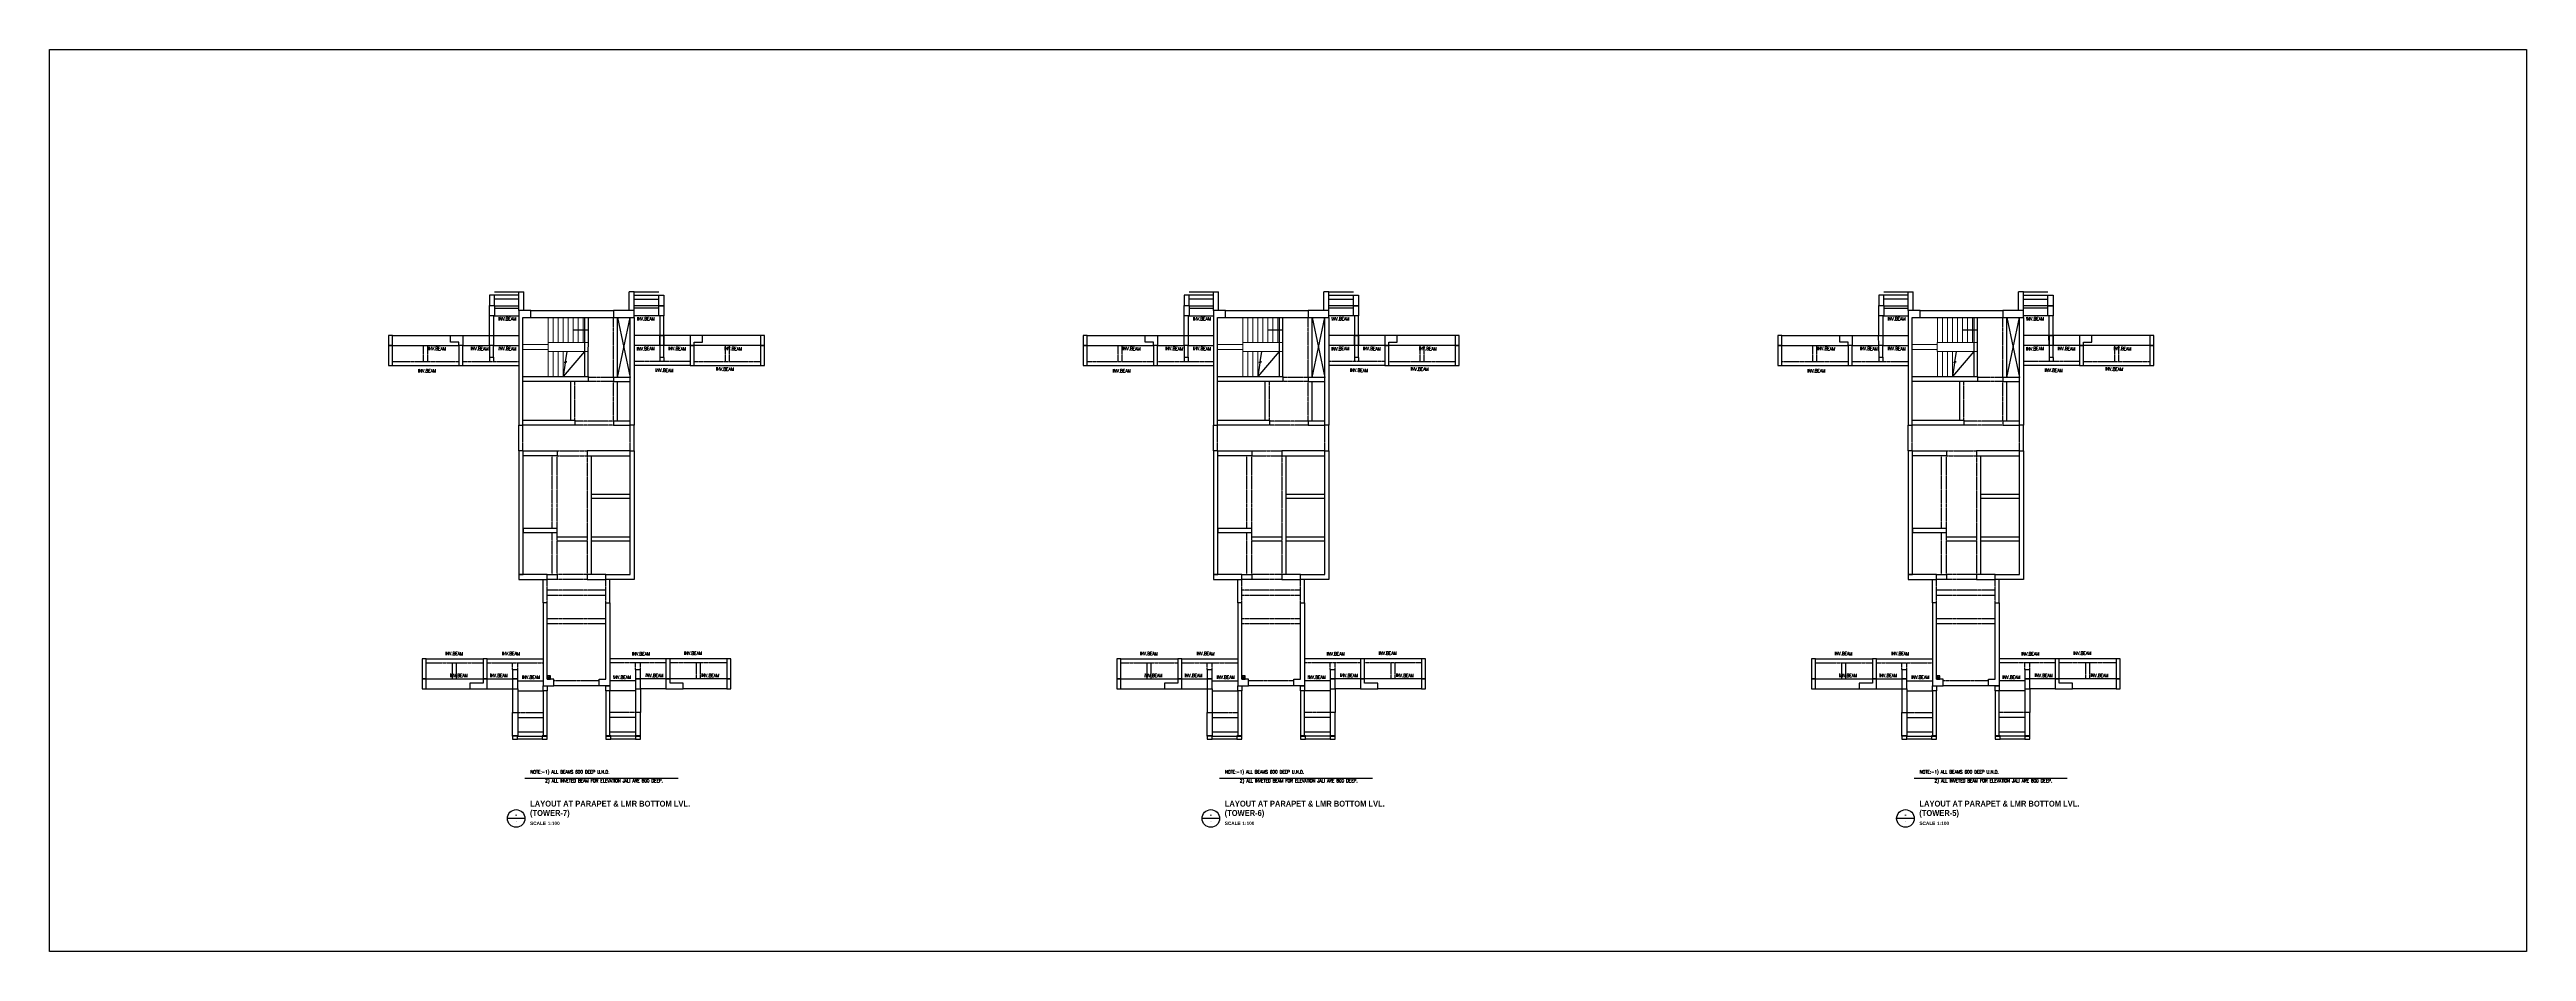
# Model space of a CAD drawing. Header units: millimetres. Extents: x 206 to 857355, y 5291 to 60826.
# Drawn here: x 709484 to 857355, y 5291 to 59166 of the extents above; entities that cross this region are included whole.
import ezdxf
from ezdxf.enums import TextEntityAlignment as Align

# ---------------------------------------------------------------- set-up
doc = ezdxf.new("R2010")
doc.units = ezdxf.units.MM
doc.header["$PDMODE"] = 35
doc.linetypes.add('HIDDEN', pattern=[0.375, 0.25, -0.125])
for name, color, linetype in [('A-REFR-TITL-100', 2, 'Continuous'), ('BEAM', 3, 'Continuous'), ('COL', 6, 'Continuous'), ('COLUMN STOPS', 2, 'Continuous'), ('COVER', 2, 'Continuous'), ('CUT', 9, 'Continuous'), ('DIM.', 11, 'Continuous'), ('TEXT', 3, 'Continuous')]:
    doc.layers.add(name, color=color, linetype=linetype)
for name, color, linetype, lineweight in [('Boundary', 40, 'Continuous', 30), ('Origin', 40, 'Continuous', 30), ('S-STRS', 31, 'Continuous', 18)]:
    doc.layers.add(name, color=color, linetype=linetype, lineweight=lineweight)
doc.styles.add('Arial', font='arial.ttf', dxfattribs={"height": 125})
doc.styles.add('ARIAL-TITLE', font='arialbd.ttf')
doc.styles.add('romance', font='romans.shx')
doc.styles.add('ROMANS', font='romans.shx', dxfattribs={"width": 0.8})
doc.dimstyles.new('25T', dxfattribs={"dimscale": 0.25, "dimtxt": 200, "dimasz": 180, "dimexe": 50, "dimexo": 50, "dimgap": 75, "dimtad": 1, "dimdec": 0, "dimzin": 0, "dimdsep": 46, "dimtxsty": 'romance', "dimcen": 0.09, "dimdle": 150, "dimclrd": 11, "dimclre": 11, "dimclrt": 2, "dimadec": 0, "dimazin": 0, "dimtfac": 1, "dimtdec": 0, "dimtofl": 0, "dimtmove": 0, "dimatfit": 3, "dimfxl": 1, "dimtolj": 1, "dimtzin": 0, "dimarcsym": 0})

# ---------------------------------------------------------------- blocks, each defined once
blk = doc.blocks.new('A-DETAIL-TITLE-100')
at = {"layer": 'A-REFR-TITL-100', "linetype": 'Continuous'}
blk.add_line((0, 0), (-1050, 0), dxfattribs=at)
blk.add_circle((-525, 0), 525, dxfattribs=at)
at = {"layer": 'A-REFR-TITL-100', "color": 4, "linetype": 'Continuous', "style": 'ARIAL-TITLE'}
blk.add_attdef('DRWG-NO', text='', height=400, dxfattribs=at).set_placement((-751, 326), align=Align.MIDDLE)
at = {"layer": 'A-REFR-TITL-100', "color": 4, "style": 'ARIAL-TITLE'}
for tag, p, height in [('TITLE1', (450, 937), 500), ('TITLE2', (450, 237), 500), ('SCALE1', (450, -480), 300), ('SCALE2', (2479, -480), 300)]:
    blk.add_attdef(tag, p, '', height=height, dxfattribs=at)
at = {"layer": 'A-REFR-TITL-100', "color": 4, "linetype": 'Continuous', "style": 'Arial', "width": 0.8}
blk.add_attdef('DRAWING-REF', text='', height=200, dxfattribs=at).set_placement((-735, -270), align=Align.MIDDLE)

msp = doc.modelspace()

# ---------------------------------------------------------------- linework, layer by layer
at = {"layer": 'A-REFR-TITL-100', "linetype": 'Continuous'}
for p, q in [((737866, 15637), (747003, 15636)), ((779336, 15637), (788473, 15636)), ((820806, 15637), (829943, 15636))]:
    msp.add_line(p, q, dxfattribs=at)
at = {"layer": 'BEAM'}
for p, q in [((737506, 44491), (736043, 44491)), ((737506, 43570), (737506, 44691)), ((737506, 44691), (737806, 44688)), ((737806, 43568), (737806, 44691)), ((744087, 43570), (744087, 44691)), ((744388, 44690), (744089, 44691)), ((744387, 43570), (744387, 44690)), ((744387, 44490), (745850, 44491)), ((778976, 44491), (777513, 44491)), ((778976, 43570), (778976, 44691)), ((778976, 44691), (779276, 44691)), ((779276, 43568), (779276, 44691)), ((785557, 43570), (785557, 44691)), ((785858, 44690), (785559, 44691)), ((785857, 43570), (785857, 44690)), ((785857, 44490), (787320, 44491)), ((820446, 44491), (818983, 44491)), ((820446, 43570), (820446, 44691)), ((820446, 44691), (820746, 44691)), ((820746, 43568), (820746, 44691)), ((827027, 43570), (827027, 44691)), ((827328, 44690), (827029, 44691)), ((827327, 43570), (827327, 44690)), ((827327, 44490), (828790, 44491)), ((735743, 42088), (735742, 43261)), ((735982, 43261), (735983, 42088)), ((736042, 43711), (737506, 43711)), ((736042, 43261), (737506, 43261)), ((737506, 44251), (736043, 44251)), ((738226, 43568), (743146, 43568)), ((738226, 43168), (743146, 43168)), ((741449, 39628), (741450, 43169)), ((741649, 39628), (741650, 43169)), ((743386, 39568), (743386, 43168)), ((745850, 43711), (744386, 43711)), ((745850, 43261), (744386, 43261)), ((744387, 44250), (745850, 44251)), ((745910, 43260), (745910, 42088)), ((746150, 42088), (746150, 43260)), ((777213, 42088), (777212, 43261)), ((777452, 43261), (777453, 42088)), ((777512, 43711), (778976, 43711)), ((777512, 43261), (778976, 43261)), ((778976, 44251), (777513, 44251)), ((779696, 43568), (784616, 43568)), ((779696, 43168), (784616, 43168)), ((782919, 39628), (782920, 43169)), ((783119, 39628), (783120, 43169)), ((784856, 39568), (784856, 43168)), ((787320, 43711), (785856, 43711)), ((787320, 43261), (785856, 43261)), ((785857, 44250), (787320, 44251)), ((787380, 43260), (787380, 42088)), ((787620, 42088), (787620, 43260)), ((818683, 42088), (818682, 43261)), ((818922, 43261), (818923, 42088)), ((818982, 43711), (820446, 43711)), ((818982, 43261), (820446, 43261)), ((820446, 44251), (818983, 44251)), ((821166, 43568), (826086, 43568)), ((821166, 43168), (826086, 43168)), ((824389, 39628), (824390, 43169)), ((824589, 39628), (824590, 43169)), ((826326, 39568), (826326, 43168)), ((828790, 43711), (827326, 43711)), ((828790, 43261), (827326, 43261)), ((827327, 44250), (828790, 44251)), ((828850, 43260), (828850, 42088)), ((829090, 42088), (829090, 43260)), ((729958, 42089), (733417, 42089)), ((729958, 41489), (733917, 41489)), ((734157, 42089), (735743, 42089)), ((734157, 41489), (735741, 41489)), ((735982, 42088), (737506, 42088)), ((735982, 41488), (737506, 41488)), ((745911, 42088), (744386, 42088)), ((745911, 41488), (744386, 41488)), ((747735, 42088), (746150, 42088)), ((747735, 41488), (746151, 41488)), ((751935, 41488), (747975, 41488)), ((751935, 42088), (748475, 42088)), ((771428, 42089), (774887, 42089)), ((771428, 41489), (775387, 41489)), ((775627, 42089), (777213, 42089)), ((775627, 41489), (777211, 41489)), ((777452, 42088), (778976, 42088)), ((777452, 41488), (778976, 41488)), ((787381, 42088), (785856, 42088)), ((787381, 41488), (785856, 41488)), ((789205, 42088), (787620, 42088)), ((789205, 41488), (787621, 41488)), ((793405, 41488), (789445, 41488)), ((793405, 42088), (789945, 42088)), ((812898, 42089), (816357, 42089)), ((812898, 41489), (816857, 41489)), ((817097, 42089), (818683, 42089)), ((817097, 41489), (818681, 41489)), ((818922, 42088), (820446, 42088)), ((818922, 41488), (820446, 41488)), ((828851, 42088), (827326, 42088)), ((828851, 41488), (827326, 41488)), ((830675, 42088), (829090, 42088)), ((830675, 41488), (829091, 41488)), ((834875, 41488), (830915, 41488)), ((834875, 42088), (831415, 42088)), ((729958, 40289), (733917, 40289)), ((734157, 40289), (737506, 40289)), ((747735, 40288), (744386, 40288)), ((747975, 40288), (751935, 40288)), ((771428, 40289), (775387, 40289)), ((775627, 40289), (778976, 40289)), ((789205, 40288), (785856, 40288)), ((789445, 40288), (793405, 40288)), ((812898, 40289), (816857, 40289)), ((817097, 40289), (820446, 40289)), ((830675, 40288), (827326, 40288)), ((830915, 40288), (834875, 40288)), ((740596, 37030), (740596, 39328)), ((743386, 36968), (743386, 39328)), ((782066, 37030), (782066, 39328)), ((784856, 36968), (784856, 39328)), ((823536, 37030), (823536, 39328)), ((826326, 36968), (826326, 39328)), ((737509, 35203), (737508, 36728)), ((744387, 35203), (744387, 36728)), ((778979, 35203), (778978, 36728)), ((785857, 35203), (785857, 36728)), ((820449, 35203), (820448, 36728)), ((827327, 35203), (827327, 36728)), ((741826, 34902), (741826, 27813)), ((783296, 34902), (783296, 27813)), ((824766, 34902), (824766, 27813)), ((741826, 32603), (744146, 32603)), ((783296, 32603), (785616, 32603)), ((824766, 32603), (827086, 32603)), ((741826, 32363), (744146, 32363)), ((783296, 32363), (785616, 32363)), ((824766, 32363), (827086, 32363)), ((739786, 30064), (741586, 30064)), ((739786, 29824), (741586, 29824)), ((741826, 30064), (744146, 30064)), ((741826, 29824), (744146, 29824)), ((781256, 30064), (783056, 30064)), ((781256, 29824), (783056, 29824)), ((783296, 30064), (785616, 30064)), ((783296, 29824), (785616, 29824)), ((822726, 30064), (824526, 30064)), ((822726, 29824), (824526, 29824)), ((824766, 30064), (827086, 30064)), ((824766, 29824), (827086, 29824)), ((738956, 26113), (738956, 27514)), ((742937, 26113), (742937, 27514)), ((780426, 26113), (780426, 27514)), ((784407, 26113), (784407, 27514)), ((821896, 26113), (821896, 27514)), ((825877, 26113), (825877, 27514)), ((731967, 22773), (735366, 22773)), ((735606, 22773), (738956, 22773)), ((746286, 22773), (742936, 22773)), ((749926, 22773), (746526, 22773)), ((773437, 22773), (776836, 22773)), ((777076, 22773), (780426, 22773)), ((787756, 22773), (784406, 22773)), ((791396, 22773), (787996, 22773)), ((814907, 22773), (818306, 22773)), ((818546, 22773), (821896, 22773)), ((829226, 22773), (825876, 22773)), ((832866, 22773), (829466, 22773)), ((731967, 21573), (735366, 21573)), ((731967, 20973), (734581, 20973)), ((735606, 21573), (737131, 21573)), ((735606, 20973), (737131, 20973)), ((737431, 21463), (738956, 21463)), ((737431, 20863), (738956, 20863)), ((742298, 21163), (739597, 21163)), ((744461, 21463), (742936, 21463)), ((744461, 20863), (742936, 20863)), ((746286, 20973), (744761, 20973)), ((746286, 21574), (744762, 21574)), ((749926, 21574), (746526, 21574)), ((749926, 20973), (747311, 20973)), ((773437, 21573), (776836, 21573)), ((773437, 20973), (776051, 20973)), ((777076, 21573), (778601, 21573)), ((777076, 20973), (778601, 20973)), ((778901, 21463), (780426, 21463)), ((778901, 20863), (780426, 20863)), ((783768, 21163), (781067, 21163)), ((785931, 21463), (784406, 21463)), ((785931, 20863), (784406, 20863)), ((787756, 20973), (786231, 20973)), ((787756, 21574), (786232, 21574)), ((791396, 21574), (787996, 21574)), ((791396, 20973), (788781, 20973)), ((814907, 21573), (818306, 21573)), ((814907, 20973), (817521, 20973)), ((818546, 21573), (820071, 21573)), ((818546, 20973), (820071, 20973)), ((820371, 21463), (821896, 21463)), ((820371, 20863), (821896, 20863)), ((825238, 21163), (822537, 21163)), ((827401, 21463), (825876, 21463)), ((827401, 20863), (825876, 20863)), ((829226, 20973), (827701, 20973)), ((829226, 21574), (827702, 21574)), ((832866, 21574), (829466, 21574)), ((832866, 20973), (830251, 20973)), ((737431, 19261), (738956, 19262)), ((744461, 19261), (742936, 19261)), ((778901, 19261), (780426, 19262)), ((785931, 19261), (784406, 19261)), ((820371, 19261), (821896, 19262)), ((827401, 19261), (825876, 19261)), ((737396, 18162), (738956, 18162)), ((737431, 18402), (738956, 18402)), ((744461, 18401), (742936, 18401)), ((744496, 18161), (742936, 18161)), ((778866, 18162), (780426, 18162)), ((778901, 18402), (780426, 18402)), ((785931, 18401), (784406, 18401)), ((785966, 18161), (784406, 18161)), ((820336, 18162), (821896, 18162)), ((820371, 18402), (821896, 18402)), ((827401, 18401), (825876, 18401)), ((827436, 18161), (825876, 18161))]:
    msp.add_line(p, q, dxfattribs=at)
at = {"layer": 'BEAM', "linetype": 'HIDDEN', "ltscale": 10}
for p, q in [((743146, 39568), (743146, 43168)), ((784616, 39568), (784616, 43168)), ((826086, 39568), (826086, 43168)), ((731818, 40529), (731818, 41488)), ((732058, 40529), (732058, 41488)), ((749835, 40529), (749835, 41488)), ((750075, 40529), (750075, 41488)), ((773288, 40529), (773288, 41488)), ((773528, 40529), (773528, 41488)), ((791305, 40529), (791305, 41488)), ((791545, 40529), (791545, 41488)), ((814758, 40529), (814758, 41488)), ((814998, 40529), (814998, 41488)), ((832775, 40529), (832775, 41488)), ((833015, 40529), (833015, 41488)), ((729958, 40529), (733917, 40529)), ((734157, 40529), (737506, 40529)), ((747735, 40528), (744386, 40528)), ((747975, 40528), (751935, 40528)), ((771428, 40529), (775387, 40529)), ((775627, 40529), (778976, 40529)), ((789205, 40528), (785856, 40528)), ((789445, 40528), (793405, 40528)), ((812898, 40529), (816857, 40529)), ((817097, 40529), (820446, 40529)), ((830675, 40528), (827326, 40528)), ((830915, 40528), (834875, 40528)), ((740836, 37030), (740836, 39328)), ((743147, 39569), (741647, 39569)), ((743147, 39329), (741647, 39329)), ((743146, 36968), (743146, 39328)), ((782306, 37030), (782306, 39328)), ((784617, 39569), (783117, 39569)), ((784617, 39329), (783117, 39329)), ((784616, 36968), (784616, 39328)), ((823776, 37030), (823776, 39328)), ((826087, 39569), (824587, 39569)), ((826087, 39329), (824587, 39329)), ((826086, 36968), (826086, 39328)), ((743146, 36968), (740836, 36968)), ((784616, 36968), (782306, 36968)), ((826086, 36968), (823776, 36968)), ((737749, 35203), (737748, 36728)), ((743146, 36728), (740836, 36728)), ((744147, 35203), (744147, 36728)), ((779219, 35203), (779218, 36728)), ((784616, 36728), (782306, 36728)), ((785617, 35203), (785617, 36728)), ((820689, 35203), (820688, 36728)), ((826086, 36728), (823776, 36728)), ((827087, 35203), (827087, 36728)), ((739487, 30553), (739487, 34903)), ((739787, 35203), (741586, 35203)), ((739787, 30553), (739787, 34903)), ((739787, 34903), (741586, 34903)), ((741586, 34902), (741586, 27813)), ((780957, 30553), (780957, 34903)), ((781257, 35203), (783056, 35203)), ((781257, 30553), (781257, 34903)), ((781257, 34903), (783056, 34903)), ((783056, 34902), (783056, 27813)), ((822427, 30553), (822427, 34903)), ((822727, 35203), (824526, 35203)), ((822727, 30553), (822727, 34903)), ((822727, 34903), (824526, 34903)), ((824526, 34902), (824526, 27813)), ((739487, 27812), (739486, 30313)), ((739787, 27812), (739786, 30313)), ((780957, 27812), (780956, 30313)), ((781257, 27812), (781256, 30313)), ((822427, 27812), (822426, 30313)), ((822727, 27812), (822726, 30313)), ((739196, 26113), (739196, 27511)), ((742696, 26864), (739196, 26864)), ((741586, 27814), (739786, 27814)), ((741586, 27514), (739786, 27514)), ((742697, 26113), (742697, 27510)), ((780666, 26113), (780666, 27511)), ((784166, 26864), (780666, 26864)), ((783056, 27814), (781256, 27814)), ((783056, 27514), (781256, 27514)), ((784167, 26113), (784167, 27510)), ((822136, 26113), (822136, 27511)), ((825636, 26864), (822136, 26864)), ((824526, 27814), (822726, 27814)), ((824526, 27514), (822726, 27514)), ((825637, 26113), (825637, 27510)), ((742696, 26564), (739196, 26564)), ((742696, 25164), (739196, 25164)), ((784166, 26564), (780666, 26564)), ((784166, 25164), (780666, 25164)), ((825636, 26564), (822136, 26564)), ((825636, 25164), (822136, 25164)), ((742696, 24864), (739196, 24864)), ((784166, 24864), (780666, 24864)), ((825636, 24864), (822136, 24864)), ((731967, 22533), (735366, 22533)), ((733547, 21573), (733547, 22533)), ((733787, 21573), (733787, 22533)), ((735606, 22533), (738956, 22533)), ((737131, 22110), (737131, 22533)), ((737431, 22110), (737431, 22533)), ((746286, 22533), (742936, 22533)), ((744461, 22110), (744461, 22533)), ((744762, 22110), (744762, 22533)), ((749926, 22533), (746526, 22533)), ((748106, 21573), (748106, 22533)), ((748346, 21573), (748346, 22533)), ((773437, 22533), (776836, 22533)), ((775017, 21573), (775017, 22533)), ((775257, 21573), (775257, 22533)), ((777076, 22533), (780426, 22533)), ((778601, 22110), (778601, 22533)), ((778901, 22110), (778901, 22533)), ((787756, 22533), (784406, 22533)), ((785931, 22110), (785931, 22533)), ((786232, 22110), (786232, 22533)), ((791396, 22533), (787996, 22533)), ((789576, 21573), (789576, 22533)), ((789816, 21573), (789816, 22533)), ((814907, 22533), (818306, 22533)), ((816487, 21573), (816487, 22533)), ((816727, 21573), (816727, 22533)), ((818546, 22533), (821896, 22533)), ((820071, 22110), (820071, 22533)), ((820371, 22110), (820371, 22533)), ((829226, 22533), (825876, 22533)), ((827401, 22110), (827401, 22533)), ((827702, 22110), (827702, 22533)), ((832866, 22533), (829466, 22533)), ((831046, 21573), (831046, 22533)), ((831286, 21573), (831286, 22533)), ((742298, 21463), (739597, 21463)), ((783768, 21463), (781067, 21463)), ((825238, 21463), (822537, 21463)), ((737431, 19562), (738956, 19562)), ((744462, 19561), (742936, 19561)), ((778901, 19562), (780426, 19562)), ((785932, 19561), (784406, 19561)), ((820371, 19562), (821896, 19562)), ((827402, 19561), (825876, 19561))]:
    msp.add_line(p, q, dxfattribs=at)
at = {"layer": 'BEAM', "linetype": 'HIDDEN', "ltscale": 10, "extrusion": (-3.27295e-05, -2.68409e-10, 1)}
for p, q in [((735742, 40799), (735742, 40529)), ((735982, 40799), (735982, 40529)), ((745911, 40798), (745911, 40528)), ((746151, 40798), (746151, 40528)), ((777212, 40799), (777212, 40529)), ((777452, 40799), (777452, 40529)), ((787381, 40798), (787381, 40528)), ((787621, 40798), (787621, 40528)), ((818682, 40799), (818682, 40529)), ((818922, 40799), (818922, 40529)), ((828851, 40798), (828851, 40528)), ((829091, 40798), (829091, 40528))]:
    msp.add_line(p, q, dxfattribs=at)
at = {"layer": 'BEAM'}
for points in [[(737131, 20973), (737131, 19562)], [(737431, 20973), (737431, 19562)], [(744462, 20973), (744462, 19561)], [(744761, 20973), (744761, 19561)], [(778601, 20973), (778601, 19562)], [(778901, 20973), (778901, 19562)], [(785932, 20973), (785932, 19561)], [(786231, 20973), (786231, 19561)], [(820071, 20973), (820071, 19562)], [(820371, 20973), (820371, 19562)], [(827402, 20973), (827402, 19561)], [(827701, 20973), (827701, 19561)]]:
    msp.add_lwpolyline(points, dxfattribs=at)
for points in [[(737129, 17967), (737429, 17967), (737429, 18164), (737129, 18164)], [(738894, 17967), (739194, 17967), (739194, 18164), (738894, 18164)], [(742694, 17967), (742994, 17967), (742994, 18164), (742694, 18164)], [(744459, 17967), (744759, 17967), (744759, 18164), (744459, 18164)], [(778599, 17967), (778899, 17967), (778899, 18164), (778599, 18164)], [(780364, 17967), (780664, 17967), (780664, 18164), (780364, 18164)], [(784164, 17967), (784464, 17967), (784464, 18164), (784164, 18164)], [(785929, 17967), (786229, 17967), (786229, 18164), (785929, 18164)], [(820069, 17967), (820369, 17967), (820369, 18164), (820069, 18164)], [(821834, 17967), (822134, 17967), (822134, 18164), (821834, 18164)], [(825634, 17967), (825934, 17967), (825934, 18164), (825634, 18164)], [(827399, 17967), (827699, 17967), (827699, 18164), (827399, 18164)]]:
    msp.add_lwpolyline(points, close=True, dxfattribs=at)
at = {"layer": 'Boundary'}
msp.add_lwpolyline([(709484, 59166), (857355, 59166), (857355, 5291), (709484, 5291)], close=True, dxfattribs=at)
at = {"layer": 'COL', "extrusion": (-3.27295e-05, -2.68409e-10, 1)}
for points in [[(735742, 43868), (736042, 43868), (736042, 43261), (735742, 43261)], [(745850, 43861), (746150, 43861), (746150, 43260), (745850, 43260)], [(777212, 43868), (777512, 43868), (777512, 43261), (777212, 43261)], [(787320, 43861), (787620, 43861), (787620, 43260), (787320, 43260)], [(818682, 43868), (818982, 43868), (818982, 43261), (818682, 43261)], [(828790, 43861), (829090, 43861), (829090, 43260), (828790, 43260)]]:
    msp.add_lwpolyline(points, close=True, dxfattribs=at)
at = {"layer": 'COL'}
for points in [[(737747, 36728), (737746, 43168), (738226, 43168), (738226, 43568), (737506, 43568), (737506, 36728)], [(743146, 43168), (744387, 43168), (744387, 43570), (743146, 43570)], [(744386, 36728), (744146, 36728), (744146, 43168), (744386, 43168)], [(779217, 36728), (779216, 43168), (779696, 43168), (779696, 43568), (778976, 43568), (778976, 36728)], [(784616, 43168), (785857, 43168), (785857, 43570), (784616, 43570)], [(785856, 36728), (785616, 36728), (785616, 43168), (785856, 43168)], [(820687, 36728), (820686, 43168), (821166, 43168), (821166, 43568), (820446, 43568), (820446, 36728)], [(826086, 43168), (827327, 43168), (827327, 43570), (826086, 43570)], [(827326, 36728), (827086, 36728), (827086, 43168), (827326, 43168)], [(729958, 42089), (729718, 42089), (729718, 41489), (729958, 41489)], [(735741, 42088), (735982, 42088), (735982, 41488), (735742, 41488)], [(745910, 42088), (746151, 42088), (746151, 41488), (745911, 41488)], [(752175, 42088), (751935, 42088), (751935, 41488), (752175, 41488)], [(771428, 42089), (771188, 42089), (771188, 41489), (771428, 41489)], [(777211, 42088), (777452, 42088), (777452, 41488), (777212, 41488)], [(787380, 42088), (787621, 42088), (787621, 41488), (787381, 41488)], [(793645, 42088), (793405, 42088), (793405, 41488), (793645, 41488)], [(812898, 42089), (812658, 42089), (812658, 41489), (812898, 41489)], [(818681, 42088), (818922, 42088), (818922, 41488), (818682, 41488)], [(828850, 42088), (829091, 42088), (829091, 41488), (828851, 41488)], [(835115, 42088), (834875, 42088), (834875, 41488), (835115, 41488)], [(737506, 27814), (737756, 27814), (737756, 35203), (737506, 35203)], [(737756, 35203), (739787, 35203), (739787, 34903), (737756, 34903)], [(742697, 27814), (744146, 27814), (744146, 35203), (744386, 35203), (744386, 27514), (742697, 27514)], [(778976, 27814), (779226, 27814), (779226, 35203), (778976, 35203)], [(779226, 35203), (781257, 35203), (781257, 34903), (779226, 34903)], [(784167, 27814), (785616, 27814), (785616, 35203), (785856, 35203), (785856, 27514), (784167, 27514)], [(820446, 27814), (820696, 27814), (820696, 35203), (820446, 35203)], [(820696, 35203), (822727, 35203), (822727, 34903), (820696, 34903)], [(825637, 27814), (827086, 27814), (827086, 35203), (827326, 35203), (827326, 27514), (825637, 27514)], [(737506, 27514), (739196, 27514), (739196, 27814), (737506, 27814)], [(778976, 27514), (780666, 27514), (780666, 27814), (778976, 27814)], [(820446, 27514), (822136, 27514), (822136, 27814), (820446, 27814)], [(738956, 21163), (739596, 21163), (739596, 21563), (739196, 21563), (739196, 26113), (738956, 26113)], [(742936, 21163), (742296, 21163), (742296, 21563), (742696, 21563), (742696, 26113), (742936, 26113)], [(780426, 21163), (781066, 21163), (781066, 21563), (780666, 21563), (780666, 26113), (780426, 26113)], [(784406, 21163), (783766, 21163), (783766, 21563), (784166, 21563), (784166, 26113), (784406, 26113)], [(821896, 21163), (822536, 21163), (822536, 21563), (822136, 21563), (822136, 26113), (821896, 26113)], [(825876, 21163), (825236, 21163), (825236, 21563), (825636, 21563), (825636, 26113), (825876, 26113)], [(731967, 21573), (731727, 21573), (731727, 20973), (731967, 20973)], [(737431, 20973), (737431, 21573), (737131, 21573), (737131, 20973)], [(738956, 21163), (739196, 21163), (739196, 20863), (738956, 20863)], [(742696, 21163), (742936, 21163), (742936, 20863), (742696, 20863)], [(744762, 20973), (744762, 21573), (744462, 21573), (744462, 20973)], [(750166, 21573), (749926, 21573), (749926, 20973), (750166, 20973)], [(773437, 21573), (773197, 21573), (773197, 20973), (773437, 20973)], [(778901, 20973), (778901, 21573), (778601, 21573), (778601, 20973)], [(780426, 21163), (780666, 21163), (780666, 20863), (780426, 20863)], [(784166, 21163), (784406, 21163), (784406, 20863), (784166, 20863)], [(786232, 20973), (786232, 21573), (785932, 21573), (785932, 20973)], [(791636, 21573), (791396, 21573), (791396, 20973), (791636, 20973)], [(814907, 21573), (814667, 21573), (814667, 20973), (814907, 20973)], [(820371, 20973), (820371, 21573), (820071, 21573), (820071, 20973)], [(821896, 21163), (822136, 21163), (822136, 20863), (821896, 20863)], [(825636, 21163), (825876, 21163), (825876, 20863), (825636, 20863)], [(827702, 20973), (827702, 21573), (827402, 21573), (827402, 20973)], [(833106, 21573), (832866, 21573), (832866, 20973), (833106, 20973)]]:
    msp.add_lwpolyline(points, close=True, dxfattribs=at)
at = {"layer": 'COLUMN STOPS'}
for points in [[(736043, 44491), (735742, 44491), (735742, 43868), (736042, 43868)], [(745850, 44491), (746150, 44491), (746150, 43861), (745850, 43861)], [(777513, 44491), (777212, 44491), (777212, 43868), (777512, 43868)], [(787320, 44491), (787620, 44491), (787620, 43861), (787320, 43861)], [(818983, 44491), (818682, 44491), (818682, 43868), (818982, 43868)], [(828790, 44491), (829090, 44491), (829090, 43861), (828790, 43861)], [(729958, 41489), (729718, 41489), (729718, 40289), (729958, 40289)], [(733917, 41489), (733917, 41688), (733417, 41688), (733417, 42089), (734157, 42089), (734157, 41489)], [(734157, 41489), (733917, 41489), (733917, 40289), (734157, 40289)], [(735982, 41488), (735741, 41488), (735742, 40799), (735982, 40799)], [(746152, 42088), (745911, 42088), (745911, 40798), (746151, 40798)], [(748475, 42088), (747735, 42088), (747735, 41488), (747975, 41488), (747975, 41688), (748475, 41688)], [(747975, 41488), (747735, 41488), (747735, 40288), (747975, 40288)], [(752175, 41488), (751935, 41488), (751935, 40288), (752175, 40288)], [(771428, 41489), (771188, 41489), (771188, 40289), (771428, 40289)], [(775387, 41489), (775387, 41688), (774887, 41688), (774887, 42089), (775627, 42089), (775627, 41489)], [(775627, 41489), (775387, 41489), (775387, 40289), (775627, 40289)], [(777452, 41488), (777211, 41488), (777212, 40799), (777452, 40799)], [(787622, 42088), (787381, 42088), (787381, 40798), (787621, 40798)], [(789945, 42088), (789205, 42088), (789205, 41488), (789445, 41488), (789445, 41688), (789945, 41688)], [(789445, 41488), (789205, 41488), (789205, 40288), (789445, 40288)], [(793645, 41488), (793405, 41488), (793405, 40288), (793645, 40288)], [(812898, 41489), (812658, 41489), (812658, 40289), (812898, 40289)], [(816857, 41489), (816857, 41688), (816357, 41688), (816357, 42089), (817097, 42089), (817097, 41489)], [(817097, 41489), (816857, 41489), (816857, 40289), (817097, 40289)], [(818922, 41488), (818681, 41488), (818682, 40799), (818922, 40799)], [(829092, 42088), (828851, 42088), (828851, 40798), (829091, 40798)], [(831415, 42088), (830675, 42088), (830675, 41488), (830915, 41488), (830915, 41688), (831415, 41688)], [(830915, 41488), (830675, 41488), (830675, 40288), (830915, 40288)], [(835115, 41488), (834875, 41488), (834875, 40288), (835115, 40288)], [(737746, 39628), (741646, 39628), (741646, 39328), (737746, 39328)], [(743147, 39329), (744146, 39329), (744146, 39569), (743147, 39569)], [(779216, 39628), (783116, 39628), (783116, 39328), (779216, 39328)], [(784617, 39329), (785616, 39329), (785616, 39569), (784617, 39569)], [(820686, 39628), (824586, 39628), (824586, 39328), (820686, 39328)], [(826087, 39329), (827086, 39329), (827086, 39569), (826087, 39569)], [(737747, 37028), (740836, 37028), (740836, 36728), (737748, 36728)], [(743146, 36728), (744146, 36728), (744146, 36968), (743146, 36968)], [(779217, 37028), (782306, 37028), (782306, 36728), (779218, 36728)], [(784616, 36728), (785616, 36728), (785616, 36968), (784616, 36968)], [(820687, 37028), (823776, 37028), (823776, 36728), (820688, 36728)], [(826086, 36728), (827086, 36728), (827086, 36968), (826086, 36968)], [(741586, 35203), (741586, 34903), (744146, 34903), (744146, 35203)], [(783056, 35203), (783056, 34903), (785616, 34903), (785616, 35203)], [(824526, 35203), (824526, 34903), (827086, 34903), (827086, 35203)], [(737756, 30313), (739786, 30313), (739786, 30553), (737756, 30553)], [(779226, 30313), (781256, 30313), (781256, 30553), (779226, 30553)], [(820696, 30313), (822726, 30313), (822726, 30553), (820696, 30553)], [(739786, 27514), (739196, 27514), (739196, 27814), (739786, 27814)], [(742697, 27814), (741586, 27814), (741586, 27514), (742697, 27514)], [(781256, 27514), (780666, 27514), (780666, 27814), (781256, 27814)], [(784167, 27814), (783056, 27814), (783056, 27514), (784167, 27514)], [(822726, 27514), (822136, 27514), (822136, 27814), (822726, 27814)], [(825637, 27814), (824526, 27814), (824526, 27514), (825637, 27514)], [(731967, 22773), (731727, 22773), (731727, 21573), (731967, 21573)], [(735606, 21573), (735606, 22773), (735366, 22773), (735366, 21573)], [(746526, 22773), (746286, 22773), (746286, 21573), (746526, 21573)], [(750166, 22773), (749926, 22773), (749926, 21573), (750166, 21573)], [(773437, 22773), (773197, 22773), (773197, 21573), (773437, 21573)], [(777076, 21573), (777076, 22773), (776836, 22773), (776836, 21573)], [(787996, 22773), (787756, 22773), (787756, 21573), (787996, 21573)], [(791636, 22773), (791396, 22773), (791396, 21573), (791636, 21573)], [(814907, 22773), (814667, 22773), (814667, 21573), (814907, 21573)], [(818546, 21573), (818546, 22773), (818306, 22773), (818306, 21573)], [(829466, 22773), (829226, 22773), (829226, 21573), (829466, 21573)], [(833106, 22773), (832866, 22773), (832866, 21573), (833106, 21573)], [(735606, 21573), (735366, 21573), (735366, 21323), (734581, 21323), (734581, 20973), (735606, 20973)], [(737431, 22111), (737131, 22111), (737131, 21573), (737431, 21573)], [(739196, 20863), (738956, 20863), (738956, 18162), (739196, 18162)], [(742936, 20863), (742696, 20863), (742696, 18161), (742936, 18161)], [(744762, 22110), (744461, 22110), (744461, 21573), (744762, 21573)], [(747311, 21323), (746526, 21323), (746526, 21573), (746286, 21573), (746286, 20973), (747311, 20973)], [(777076, 21573), (776836, 21573), (776836, 21323), (776051, 21323), (776051, 20973), (777076, 20973)], [(778901, 22111), (778601, 22111), (778601, 21573), (778901, 21573)], [(780666, 20863), (780426, 20863), (780426, 18162), (780666, 18162)], [(784406, 20863), (784166, 20863), (784166, 18161), (784406, 18161)], [(786232, 22110), (785931, 22110), (785931, 21573), (786232, 21573)], [(788781, 21323), (787996, 21323), (787996, 21573), (787756, 21573), (787756, 20973), (788781, 20973)], [(818546, 21573), (818306, 21573), (818306, 21323), (817521, 21323), (817521, 20973), (818546, 20973)], [(820371, 22111), (820071, 22111), (820071, 21573), (820371, 21573)], [(822136, 20863), (821896, 20863), (821896, 18162), (822136, 18162)], [(825876, 20863), (825636, 20863), (825636, 18161), (825876, 18161)], [(827702, 22110), (827401, 22110), (827401, 21573), (827702, 21573)], [(830251, 21323), (829466, 21323), (829466, 21573), (829226, 21573), (829226, 20973), (830251, 20973)], [(737131, 19562), (737431, 19562), (737431, 18162), (737131, 18162)], [(744761, 19561), (744461, 19561), (744461, 18161), (744761, 18161)], [(778601, 19562), (778901, 19562), (778901, 18162), (778601, 18162)], [(786231, 19561), (785931, 19561), (785931, 18161), (786231, 18161)], [(820071, 19562), (820371, 19562), (820371, 18162), (820071, 18162)], [(827701, 19561), (827401, 19561), (827401, 18161), (827701, 18161)]]:
    msp.add_lwpolyline(points, close=True, dxfattribs=at)
at = {"layer": 'COVER'}
for p, q in [((736043, 44691), (737506, 44691)), ((744387, 44690), (745850, 44690)), ((777513, 44691), (778976, 44691)), ((785857, 44690), (787320, 44690)), ((818983, 44691), (820446, 44691)), ((827327, 44690), (828790, 44690)), ((736042, 43861), (737506, 43861)), ((745850, 43861), (744386, 43861)), ((777512, 43861), (778976, 43861)), ((787320, 43861), (785856, 43861)), ((818982, 43861), (820446, 43861)), ((828790, 43861), (827326, 43861)), ((738894, 17967), (737429, 17967)), ((744459, 17967), (742994, 17967)), ((780364, 17967), (778899, 17967)), ((785929, 17967), (784464, 17967)), ((821834, 17967), (820369, 17967)), ((827399, 17967), (825934, 17967))]:
    msp.add_line(p, q, dxfattribs=at)
for points in [[(739396, 21764), (739198, 21764), (739198, 21564), (739396, 21564)], [(780866, 21764), (780668, 21764), (780668, 21564), (780866, 21564)], [(822336, 21764), (822138, 21764), (822138, 21564), (822336, 21564)]]:
    msp.add_lwpolyline(points, close=True, dxfattribs=at)
at = {"layer": 'CUT'}
for p, q in [((743386, 43168), (744146, 39569)), ((743386, 39569), (744146, 43168)), ((784856, 43168), (785616, 39569)), ((784856, 39569), (785616, 43168)), ((826326, 43168), (827086, 39569)), ((826326, 39569), (827086, 43168)), ((740164, 39628), (741450, 41127)), ((781634, 39628), (782920, 41127)), ((823104, 39628), (824390, 41127)), ((739198, 21764), (739396, 21564)), ((739198, 21564), (739396, 21764)), ((780668, 21764), (780866, 21564)), ((780668, 21564), (780866, 21764)), ((822138, 21764), (822336, 21564)), ((822138, 21564), (822336, 21764))]:
    msp.add_line(p, q, dxfattribs=at)
for points in [[(740164, 39628), (740285, 40456), (740215, 40466), (740363, 40508), (740294, 40518), (740383, 41127)], [(781634, 39628), (781755, 40456), (781685, 40466), (781833, 40508), (781764, 40518), (781853, 41127)], [(823104, 39628), (823225, 40455), (823155, 40466), (823303, 40508), (823234, 40518), (823323, 41127)]]:
    msp.add_lwpolyline(points, dxfattribs=at)
at = {"layer": 'Origin'}
msp.add_point((785616, 34903), dxfattribs=at)
at = {"layer": 'S-STRS'}
for p, q in [((739249, 41670), (739250, 43169)), ((739549, 41670), (739550, 43169)), ((739849, 41670), (739850, 43169)), ((740149, 41670), (740150, 43169)), ((740449, 41670), (740450, 43169)), ((740749, 41670), (740750, 43169)), ((741049, 41670), (741050, 43169)), ((741349, 41669), (741350, 43169)), ((741649, 41669), (741650, 43169)), ((780719, 41670), (780720, 43169)), ((781019, 41670), (781020, 43169)), ((781319, 41670), (781320, 43169)), ((781619, 41670), (781620, 43169)), ((781919, 41670), (781920, 43169)), ((782219, 41670), (782220, 43169)), ((782519, 41670), (782520, 43169)), ((782819, 41669), (782820, 43169)), ((783119, 41669), (783120, 43169)), ((822189, 41670), (822190, 43169)), ((822489, 41670), (822490, 43169)), ((822789, 41670), (822790, 43169)), ((823089, 41670), (823090, 43169)), ((823389, 41670), (823390, 43169)), ((823689, 41670), (823690, 43169)), ((823989, 41670), (823990, 43169)), ((824289, 41669), (824290, 43169)), ((824589, 41669), (824590, 43169)), ((739243, 41548), (737746, 41548)), ((780713, 41548), (779216, 41548)), ((822183, 41548), (820686, 41548)), ((739243, 41248), (737746, 41248)), ((739249, 41124), (739250, 39625)), ((739549, 41124), (739550, 39625)), ((739849, 41124), (739850, 39625)), ((740149, 41124), (740150, 39625)), ((780713, 41248), (779216, 41248)), ((780719, 41124), (780720, 39625)), ((781019, 41124), (781020, 39625)), ((781319, 41124), (781320, 39625)), ((781619, 41124), (781620, 39625)), ((822183, 41248), (820686, 41248)), ((822189, 41124), (822190, 39625)), ((822489, 41124), (822490, 39625)), ((822789, 41124), (822790, 39625)), ((823089, 41124), (823090, 39625)), ((824589, 41125), (824590, 39625))]:
    msp.add_line(p, q, dxfattribs=at)
for points in [[(741649, 41667), (741649, 41127), (739243, 41127), (739243, 41667)], [(783119, 41667), (783119, 41127), (780713, 41127), (780713, 41667)], [(824589, 41667), (824589, 41127), (822183, 41127), (822183, 41667)]]:
    msp.add_lwpolyline(points, close=True, dxfattribs=at)

# ---------------------------------------------------------------- block references
at = {"layer": 'A-REFR-TITL-100'}
ref = msp.add_blockref('A-DETAIL-TITLE-100', (737866, 13238), dxfattribs=dict(at, rotation=359.9868968733454))
ref.add_attrib('TITLE1', 'LAYOUT AT PARAPET & LMR BOTTOM LVL.', (738178, 13946), dxfattribs={"color": 4, "height": 350, "rotation": 359.9869, "style": 'ARIAL-TITLE', "width": 0.84})
ref.add_attrib('TITLE2', '(TOWER-7)', (738167, 13389), dxfattribs={"color": 4, "height": 350, "rotation": 359.9869, "style": 'ARIAL-TITLE', "width": 0.84})
ref.add_attrib('DRWG-NO', '-', dxfattribs={"color": 4, "linetype": 'Continuous', "height": 250, "rotation": 359.9869, "style": 'ARIAL-TITLE', "width": 0.8}).set_placement((737340, 13466), align=Align.MIDDLE)
ref.add_attrib('DRAWING-REF', '-', dxfattribs={"color": 4, "linetype": 'Continuous', "height": 150, "rotation": 359.9869, "style": 'Arial', "width": 0.8}).set_placement((737352, 13049), align=Align.MIDDLE)
ref.add_attrib('SCALE1', 'SCALE', (738174, 12846), dxfattribs={"color": 4, "height": 200, "rotation": 359.9869, "style": 'ARIAL-TITLE', "width": 0.8})
ref.add_attrib('SCALE2', '1:100', (739227, 12846), dxfattribs={"color": 4, "height": 200, "rotation": 359.9869, "style": 'ARIAL-TITLE', "width": 0.8})
ref = msp.add_blockref('A-DETAIL-TITLE-100', (779336, 13238), dxfattribs=dict(at, rotation=359.9868968733454))
ref.add_attrib('TITLE1', 'LAYOUT AT PARAPET & LMR BOTTOM LVL.', (779648, 13946), dxfattribs={"color": 4, "height": 350, "rotation": 359.9869, "style": 'ARIAL-TITLE', "width": 0.84})
ref.add_attrib('TITLE2', '(TOWER-6)', (779637, 13389), dxfattribs={"color": 4, "height": 350, "rotation": 359.9869, "style": 'ARIAL-TITLE', "width": 0.84})
ref.add_attrib('DRWG-NO', '-', dxfattribs={"color": 4, "linetype": 'Continuous', "height": 250, "rotation": 359.9869, "style": 'ARIAL-TITLE', "width": 0.8}).set_placement((778810, 13466), align=Align.MIDDLE)
ref.add_attrib('DRAWING-REF', '-', dxfattribs={"color": 4, "linetype": 'Continuous', "height": 150, "rotation": 359.9869, "style": 'Arial', "width": 0.8}).set_placement((778822, 13049), align=Align.MIDDLE)
ref.add_attrib('SCALE1', 'SCALE', (779644, 12846), dxfattribs={"color": 4, "height": 200, "rotation": 359.9869, "style": 'ARIAL-TITLE', "width": 0.8})
ref.add_attrib('SCALE2', '1:100', (780697, 12846), dxfattribs={"color": 4, "height": 200, "rotation": 359.9869, "style": 'ARIAL-TITLE', "width": 0.8})
ref = msp.add_blockref('A-DETAIL-TITLE-100', (820806, 13238), dxfattribs=dict(at, rotation=359.9868968733454))
ref.add_attrib('TITLE1', 'LAYOUT AT PARAPET & LMR BOTTOM LVL.', (821118, 13946), dxfattribs={"color": 4, "height": 350, "rotation": 359.9869, "style": 'ARIAL-TITLE', "width": 0.84})
ref.add_attrib('TITLE2', '(TOWER-5)', (821107, 13389), dxfattribs={"color": 4, "height": 350, "rotation": 359.9869, "style": 'ARIAL-TITLE', "width": 0.84})
ref.add_attrib('DRWG-NO', '-', dxfattribs={"color": 4, "linetype": 'Continuous', "height": 250, "rotation": 359.9869, "style": 'ARIAL-TITLE', "width": 0.8}).set_placement((820280, 13466), align=Align.MIDDLE)
ref.add_attrib('DRAWING-REF', '-', dxfattribs={"color": 4, "linetype": 'Continuous', "height": 150, "rotation": 359.9869, "style": 'Arial', "width": 0.8}).set_placement((820292, 13049), align=Align.MIDDLE)
ref.add_attrib('SCALE1', 'SCALE', (821114, 12846), dxfattribs={"color": 4, "height": 200, "rotation": 359.9869, "style": 'ARIAL-TITLE', "width": 0.8})
ref.add_attrib('SCALE2', '1:100', (822167, 12846), dxfattribs={"color": 4, "height": 200, "rotation": 359.9869, "style": 'ARIAL-TITLE', "width": 0.8})

# ---------------------------------------------------------------- texts
at = {"layer": 'TEXT', "style": 'ROMANS', "width": 0.8}
for rotation, p in [(359.58858, (736278, 42986, 6)), (0.41236, (744547, 42978, 6)), (359.58858, (777748, 42986, 6)), (0.41236, (786017, 42978, 6)), (359.58858, (819218, 42986, 6)), (0.41236, (827487, 42978, 6)), (359.58858, (731485, 39883, 1)), (359.58858, (732078, 41202, 1)), (359.58858, (734624, 41202, 20)), (359.58858, (736285, 41202, 6)), (0.41236, (744541, 41194, 6)), (359.58858, (745656, 39908, 1)), (359.58858, (746422, 41202, 28)), (359.58858, (749272, 39985, 1)), (359.58858, (749764, 41202, -2)), (359.58858, (772955, 39883, 1)), (359.58858, (773548, 41202, 1)), (359.58858, (776094, 41202, 20)), (359.58858, (777755, 41202, 6)), (0.41236, (786011, 41194, 6)), (359.58858, (787126, 39908, 1)), (359.58858, (787892, 41202, 28)), (359.58858, (790742, 39985, 1)), (359.58858, (791234, 41202, -2)), (359.58858, (814425, 39883, 1)), (359.58858, (815018, 41202, 1)), (359.58858, (817564, 41202, 20)), (359.58858, (819225, 41202, 6)), (0.41236, (827481, 41194, 6)), (359.58858, (828596, 39908, 1)), (359.58858, (829362, 41202, 28)), (359.58858, (832212, 39985, 1)), (359.58858, (832704, 41202, -2)), (359.58858, (733107, 22986, 1)), (359.58858, (736495, 22986, 1)), (359.58858, (744260, 22973, 1)), (359.58858, (747364, 23013, 1)), (359.58858, (774577, 22986, 1)), (359.58858, (777965, 22986, 1)), (359.58858, (785730, 22973, 1)), (359.58858, (788834, 23013, 1)), (359.58858, (816047, 22986, 1)), (359.58858, (819435, 22986, 1)), (359.58858, (827200, 22973, 1)), (359.58858, (830304, 23013, 1)), (359.58858, (733381, 21686, -24)), (359.58858, (735776, 21686, -21)), (359.58858, (737694, 21576, -29)), (0.41236, (743132, 21568, -29)), (359.58858, (745061, 21687, -5)), (359.58858, (748394, 21687, -10)), (359.58858, (774851, 21686, -24)), (359.58858, (777246, 21686, -21)), (359.58858, (779164, 21576, -29)), (0.41236, (784602, 21568, -29)), (359.58858, (786531, 21687, -5)), (359.58858, (789864, 21687, -10)), (359.58858, (816321, 21686, -24)), (359.58858, (818716, 21686, -21)), (359.58858, (820634, 21576, -29)), (0.41236, (826072, 21568, -29)), (359.58858, (828001, 21687, -5)), (359.58858, (831334, 21687, -10))]:
    msp.add_text('INV.BEAM', height=200, rotation=rotation, dxfattribs=at).set_placement(p)
at = {"layer": 'TEXT', "ltscale": 50, "style": 'ROMANS', "width": 0.8}
for s, p in [('NOTE:-1) ALL BEAMS 600 DEEP U.N.O.', (738193, 16017)), ('2) ALL INVETED BEAM FOR ELEVATION JALI ARE 800 DEEP.', (739079, 15491)), ('NOTE:-1) ALL BEAMS 600 DEEP U.N.O.', (779663, 16017)), ('2) ALL INVETED BEAM FOR ELEVATION JALI ARE 800 DEEP.', (780549, 15491)), ('NOTE:-1) ALL BEAMS 600 DEEP U.N.O.', (821133, 16017)), ('2) ALL INVETED BEAM FOR ELEVATION JALI ARE 800 DEEP.', (822019, 15491))]:
    msp.add_text(s, height=200, dxfattribs=at).set_placement(p, align=Align.MIDDLE_LEFT)

# ---------------------------------------------------------------- leaders
at = {"layer": 'DIM.'}
for points in [[(740746, 42419, 0), (741650, 42419, 0)], [(782216, 42419, 0), (783120, 42419, 0)], [(823686, 42419, 0), (824590, 42419, 0)]]:
    msp.add_leader(points, dimstyle='25T', override={"dimasz": 1000, "dimgap": 75, "dimtad": 0}, dxfattribs=at)

doc.saveas('drawing.dxf')
